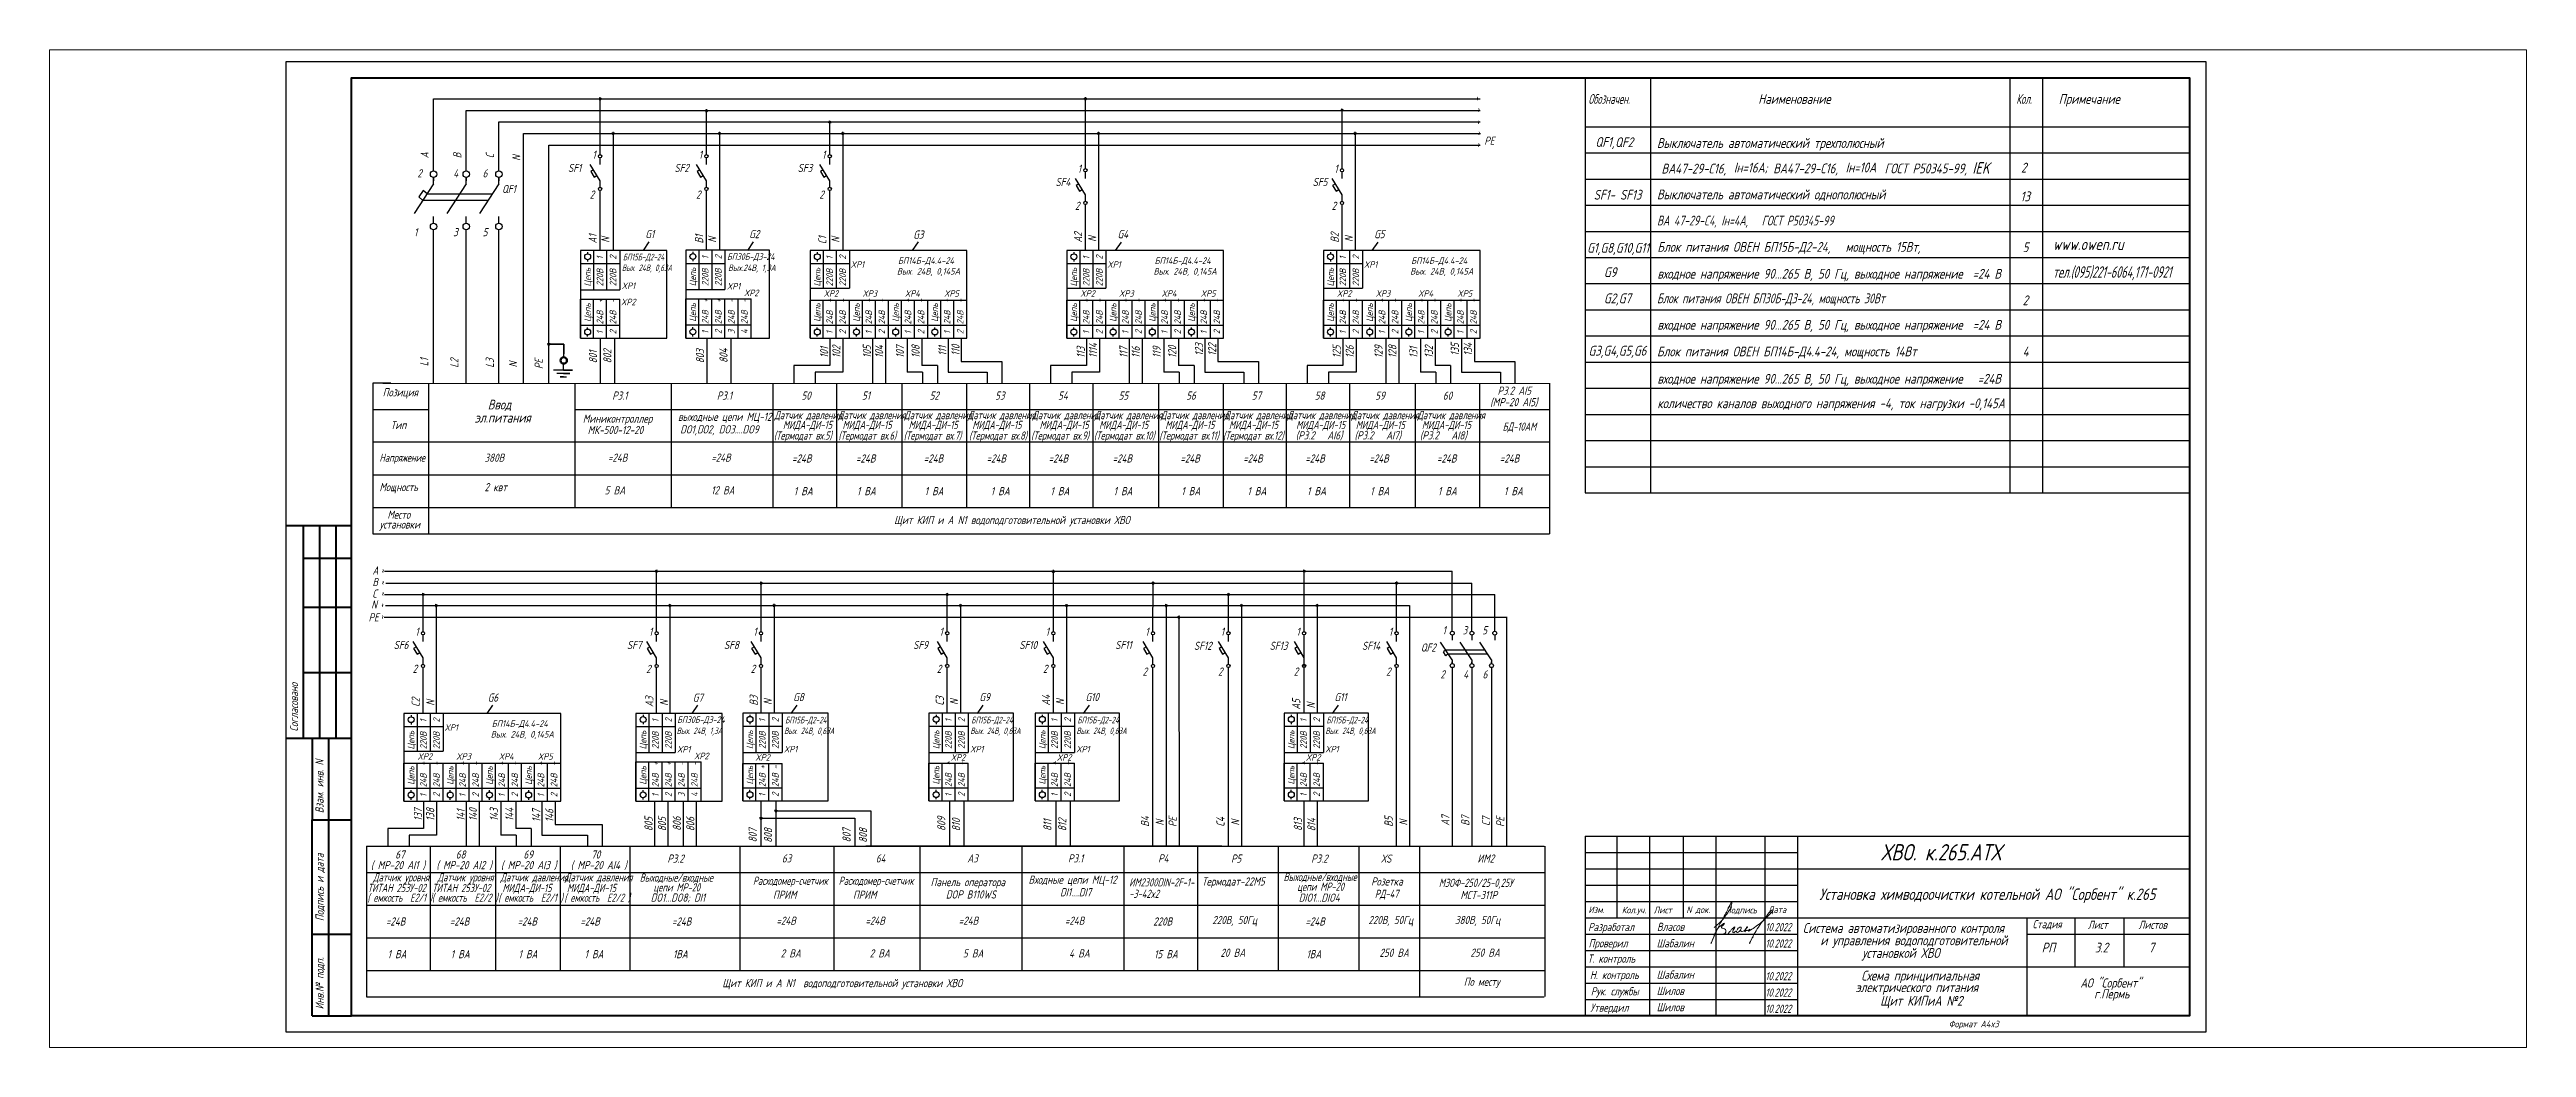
# Paper-space layout 'Layout1' of a CAD drawing. Header units: millimetres. Extents: x 15 to 134, y 6 to 54.
# The model-space entities are those that its viewports show. They can reach past a viewport. Long polylines and large blocks are cut down to what shows.
import ezdxf

# ---------------------------------------------------------------- set-up
doc = ezdxf.new("R2010")
doc.units = ezdxf.units.MM
doc.layers.add('MAIN', color=7, linetype='Continuous', lineweight=50)
doc.layers.add('Текст', color=7, linetype='Continuous', lineweight=50)
doc.layers.add('проводка', color=184, linetype='Continuous')
doc.styles.add('GOST тип А', font='GOST_A.TTF', dxfattribs={"oblique": 15})
doc.styles.get("Standard").update_dxf_attribs({"font": 'GOST_A.TTF', "oblique": 15, "height": 2.5})
doc.styles.add('АСУТП', font='GOST_A.TTF', dxfattribs={"oblique": 15})
doc.styles.add('СТАНДАРТ', font='GOST_A.TTF', dxfattribs={"oblique": 15, "height": 3.5})

psp = doc.layouts.get("Layout1")

msp = doc.modelspace()

# ---------------------------------------------------------------- texts
at = {"color": 7, "style": 'СТАНДАРТ', "oblique": 15}
for s, height, p in [('ВА47-29-С16,', 3, (421.83, 263.24)), ('Iн=16А;', 3, (444, 263.54)), ('ВА47-29-С16,', 3, (456.06, 263.3)), ('Iн=10А', 3, (478.23, 263.59)), ('  ГОСТ Р50345-99,', 3, (487.06, 263.29)), ('IEK', 3.5, (517.03, 263.2)), ('www.owen.ru', 3.5, (541.7, 239.85))]:
    msp.add_text(s, height=height, dxfattribs=at).set_placement(p)
at = {"color": 7, "linetype": 'Continuous', "oblique": 15}
for s, p in [('А1', (95.87, 241.82)), ('N', (99.71, 242.06)), ('В1', (128.43, 241.82)), ('N', (132.44, 242.06)), ('С1', (166.18, 241.67)), ('N', (170.18, 242.06)), ('А2', (244.46, 242.07)), ('N', (248.79, 242.31)), ('B2', (323.03, 242.07)), ('N', (327.36, 242.3)), ('C2', (41.65, 100.04)), ('N', (46.13, 100.43)), ('А3', (113.18, 100.02)), ('N', (117.66, 100.4)), ('В3', (145.14, 100.43)), ('N', (149.46, 100.67)), ('C3', (202.14, 100.43)), ('N', (206.46, 100.67)), ('A4', (234.64, 100.43)), ('N', (238.96, 100.67)), ('А5', (311.24, 99.2)), ('N', (315.74, 99.59)), ('B4', (264.96, 63.39)), ('N', (269.46, 63.77)), ('РЕ', (273.42, 63.32)), ('C4', (288.07, 63.39)), ('N', (292.57, 63.78)), ('В5', (339.53, 63.39)), ('N', (344.03, 63.78)), ('А7', (356.95, 63.69)), ('В7', (363.04, 63.69)), ('С7', (369.38, 63.69)), ('РЕ', (373.73, 63.33))]:
    msp.add_text(s, height=2.5, rotation=90, dxfattribs=at).set_placement(p)
at = {"linetype": 'Continuous', "oblique": 15}
for s, p in [('1', (97.82, 236.95)), ('2', (101.82, 236.95)), ('1', (168.13, 236.95)), ('2', (172.13, 236.95)), ('1', (246.7, 236.94)), ('2', (250.7, 236.94)), ('1', (325.27, 236.94)), ('2', (329.27, 236.94)), ('Цепь', (94.03, 228.68)), ('220В', (97.82, 228.74)), ('220В', (101.82, 228.74)), ('Цепь', (164.33, 228.68)), ('220В', (168.13, 228.74)), ('220В', (172.13, 228.74)), ('Цепь', (242.91, 228.68)), ('220В', (246.7, 228.74)), ('220В', (250.7, 228.74)), ('Цепь', (321.48, 228.68)), ('220В', (325.27, 228.74)), ('220В', (329.27, 228.74)), ('Цепь', (94.03, 217.84)), ('24В  +', (97.82, 217.1)), ('24В  -', (101.82, 217.1)), ('Цепь', (164.33, 217.84)), ('24В  +', (168.13, 217.1)), ('24В  -', (172.13, 217.1)), ('Цепь', (176.33, 217.84)), ('24В  +', (180.13, 217.1)), ('24В  -', (184.13, 217.1)), ('Цепь', (188.33, 217.84)), ('24В  +', (192.13, 217.1)), ('24В  -', (196.13, 217.1)), ('Цепь', (200.33, 217.84)), ('24В  +', (204.13, 217.1)), ('24В  -', (208.13, 217.1)), ('Цепь', (242.91, 217.84)), ('24В  +', (246.7, 217.1)), ('24В  -', (250.7, 217.1)), ('Цепь', (254.91, 217.84)), ('24В  +', (258.7, 217.1)), ('24В  -', (262.7, 217.1)), ('Цепь', (266.91, 217.84)), ('24В  +', (270.7, 217.1)), ('24В  -', (274.7, 217.1)), ('Цепь', (278.91, 217.84)), ('24В  +', (282.7, 217.1)), ('24В  -', (286.7, 217.1)), ('Цепь', (321.48, 217.84)), ('24В  +', (325.27, 217.1)), ('24В  -', (329.27, 217.1)), ('Цепь', (333.48, 217.84)), ('24В  +', (337.27, 217.1)), ('24В  -', (341.27, 217.1)), ('Цепь', (345.48, 217.84)), ('24В  +', (349.27, 217.1)), ('24В  -', (353.27, 217.1)), ('Цепь', (357.48, 217.84)), ('24В  +', (361.27, 217.1)), ('24В  -', (365.27, 217.1)), ('1', (97.82, 214.11)), ('2', (101.82, 214.11)), ('1', (168.13, 214.11)), ('2', (172.13, 214.11)), ('1', (180.13, 214.11)), ('2', (184.13, 214.11)), ('1', (192.13, 214.11)), ('2', (196.13, 214.11)), ('1', (204.13, 214.11)), ('2', (208.13, 214.11)), ('1', (246.7, 214.11)), ('2', (250.7, 214.11)), ('1', (258.7, 214.11)), ('2', (262.7, 214.11)), ('1', (270.7, 214.11)), ('2', (274.7, 214.11)), ('1', (282.7, 214.11)), ('2', (286.7, 214.11)), ('1', (325.27, 214.11)), ('2', (329.27, 214.11)), ('1', (337.27, 214.11)), ('2', (341.27, 214.11)), ('1', (349.27, 214.11)), ('2', (353.27, 214.11)), ('1', (361.27, 214.11)), ('2', (365.27, 214.11)), ('Цепь', (39.97, 87.04)), ('1', (43.76, 95.31)), ('220В', (43.76, 87.11)), ('2', (47.76, 95.31)), ('220В', (47.76, 87.11)), ('Цепь', (143.73, 87.16)), ('1', (147.52, 95.42)), ('220В', (147.52, 87.22)), ('2', (151.52, 95.42)), ('220В', (151.52, 87.22)), ('Цепь', (200.73, 87.16)), ('1', (204.52, 95.42)), ('220В', (204.52, 87.22)), ('2', (208.52, 95.42)), ('220В', (208.52, 87.22)), ('Цепь', (233.23, 87.16)), ('1', (237.02, 95.42)), ('220В', (237.02, 87.22)), ('2', (241.02, 95.42)), ('220В', (241.02, 87.22)), ('Цепь', (309.46, 87.16)), ('1', (313.26, 95.42)), ('220В', (313.26, 87.22)), ('2', (317.26, 95.42)), ('220В', (317.26, 87.22)), ('Цепь', (39.97, 76.21)), ('24В  +', (43.76, 75.47)), ('24В  -', (47.76, 75.47)), ('Цепь', (51.97, 76.21)), ('24В  +', (55.76, 75.47)), ('24В  -', (59.76, 75.47)), ('Цепь', (63.97, 76.21)), ('24В  +', (67.76, 75.47)), ('24В  -', (71.76, 75.47)), ('Цепь', (75.97, 76.21)), ('24В  +', (79.76, 75.47)), ('24В  -', (83.76, 75.47)), ('Цепь', (200.73, 76.32)), ('24В  +', (204.52, 75.58)), ('24В  -', (208.52, 75.58)), ('Цепь', (233.23, 76.32)), ('24В  +', (237.02, 75.58)), ('24В  -', (241.02, 75.58)), ('Цепь', (309.46, 76.32)), ('24В  +', (313.26, 75.58)), ('24В  -', (317.26, 75.58)), ('1', (43.76, 72.48)), ('2', (47.76, 72.48)), ('1', (55.76, 72.48)), ('2', (59.76, 72.48)), ('1', (67.76, 72.48)), ('2', (71.76, 72.48)), ('1', (79.76, 72.48)), ('2', (83.76, 72.48)), ('1', (204.52, 72.59)), ('2', (208.52, 72.59)), ('1', (237.02, 72.59)), ('2', (241.02, 72.59)), ('1', (313.26, 72.59)), ('2', (317.26, 72.59))]:
    msp.add_text(s, height=2, rotation=90, dxfattribs=at).set_placement(p)
at = {"color": 7, "linetype": 'Continuous', "oblique": 15, "width": 0.8}
for p in [(103.84, 236.68), (153.52, 95.04), (210.52, 95.04), (243.02, 95.04), (319.26, 95.04)]:
    msp.add_text('БП15Б-Д2-24', height=2, dxfattribs=at).set_placement(p)
at = {"linetype": 'Continuous', "style": 'GOST тип А', "oblique": 15}
for s, p in [('1', (130.05, 237.02)), ('2', (134.05, 237.02)), ('Цепь', (126.25, 228.75)), ('220В', (130.05, 228.81)), ('220В', (134.05, 228.81)), ('Цепь', (126.25, 217.91)), ('24В  +', (130.05, 217.17)), ('24В  +', (134.05, 217.17)), ('24В  -', (138.05, 217.17)), ('24В  -', (142.05, 217.17)), ('1', (130.05, 214.18)), ('2', (134.05, 214.18)), ('3', (138.05, 214.18)), ('4', (142.05, 214.18)), ('Цепь', (111, 87.09)), ('1', (114.79, 95.36)), ('220В', (114.79, 87.16)), ('2', (118.79, 95.36)), ('220В', (118.79, 87.16)), ('Цепь', (111, 76.26)), ('24В  +', (114.79, 75.51)), ('24В  +', (118.79, 75.51)), ('24В  -', (122.79, 75.51)), ('24В  -', (126.79, 75.51)), ('Цепь', (143.73, 76.32)), ('24В +', (147.52, 75.58)), ('24В -', (151.52, 75.58)), ('1', (114.79, 72.53)), ('2', (118.79, 72.53)), ('3', (122.79, 72.53)), ('4', (126.79, 72.53)), ('1', (147.52, 72.59)), ('2', (151.52, 72.59))]:
    msp.add_text(s, height=2, rotation=90, dxfattribs=at).set_placement(p)
at = {"color": 7, "linetype": 'Continuous', "style": 'GOST тип А', "oblique": 15, "width": 0.9}
for p in [(135.74, 236.82), (120.48, 95.16)]:
    msp.add_text('БП30Б-Д3-24', height=2, dxfattribs=at).set_placement(p)
at = {"color": 7, "linetype": 'Continuous', "oblique": 15}
for s, height, p in [('XP1', 2, (173.58, 234.4)), ('БП14Б-Д4.4-24', 2, (188.07, 235.6)), ('XP1', 2, (252.15, 234.4)), ('БП14Б-Д4.4-24', 2, (266.64, 235.6)), ('XP1', 2, (330.72, 234.4)), ('БП14Б-Д4.4-24', 2, (345.21, 235.6)), ('XP1', 2, (103.46, 227.89)), ('XP2', 2, (165.3, 225.54)), ('XP3', 2, (177.16, 225.54)), ('XP4', 2, (190.17, 225.54)), ('XP5', 2, (202.17, 225.54)), ('XP2', 2, (243.88, 225.54)), ('XP3', 2, (255.73, 225.54)), ('XP4', 2, (268.75, 225.54)), ('XP5', 2, (280.75, 225.54)), ('XP2', 2, (322.45, 225.54)), ('XP3', 2, (334.31, 225.54)), ('XP4', 2, (347.32, 225.54)), ('XP5', 2, (359.32, 225.54)), ('XP2', 2, (103.27, 222.94)), ('XP1', 2, (49.21, 92.77)), ('БП14Б-Д4.4-24', 2, (63.7, 93.97)), ('XP2', 2, (40.94, 83.91)), ('XP3', 2, (52.79, 83.91)), ('XP4', 2, (65.81, 83.91)), ('XP5', 2, (77.81, 83.91)), ('XP1', 2, (153.14, 86.16)), ('XP2', 2, (204.21, 83.62)), ('XP1', 2, (210.14, 86.16)), ('XP2', 2, (236.71, 83.62)), ('XP1', 2, (242.64, 86.16)), ('XP2', 2, (312.94, 83.62)), ('XP1', 2, (318.88, 86.16)), ('ХВО. к.265.АТХ', 5, (489.07, 53.1)), ('Установка химводоочистки котельной АО "Сорбент" к.265', 3.5, (470.15, 41.02)), ('Система автоматизированного контроля', 3, (465.14, 30.93)), ('и управления водоподготовительной', 3, (470.48, 27.16)), ('установкой ХВО', 3, (483.23, 23.29))]:
    msp.add_text(s, height=height, dxfattribs=at).set_placement(p)
at = {"color": 7, "style": 'СТАНДАРТ', "oblique": 15, "width": 0.8}
msp.add_text('тел.(095)221-6064,171-0921', height=3.5, dxfattribs=at).set_placement((541.7, 231.35))
at = {"color": 7, "linetype": 'Continuous', "style": 'GOST тип А', "oblique": 15}
for s, p in [('XP1', (135.67, 227.75)), ('XP2', (140.9, 225.71)), ('XP1', (120.41, 86.1)), ('XP2', (125.64, 84.06)), ('XP2', (144.37, 83.62))]:
    msp.add_text(s, height=2, dxfattribs=at).set_placement(p)
at = {"color": 0, "linetype": 'Continuous', "oblique": 15}
for s, height, p in [('Изм.', 2, (399.46, 37.02)), ('N док.', 2, (429.46, 37.02)), ('Дата', 2, (454.46, 37.02)), ('Разработал', 2.5, (399.37, 31.49)), ('Власов', 2.5, (420.46, 31.54)), ('Стадия', 2.5, (535.46, 32.36)), ('Лист', 2.5, (552.39, 32.17)), ('Листов ', 2.5, (567.9, 32.17)), ('Проверил', 2.5, (399.52, 26.52)), ('Т. контроль', 2.5, (399.21, 21.83)), ('Шабалин', 2.5, (420.36, 26.52)), ('Н. контроль', 2.5, (399.93, 16.83)), ('Шабалин', 2.5, (420.36, 16.93)), ('АО "Сорбент"', 2.8, (550.09, 14.22)), ('Утвердил', 2.5, (400.02, 6.83)), ('Рук. службы', 2.5, (400.21, 11.83)), ('Шилов', 2.5, (420.36, 11.94)), ('Шилов', 2.5, (420.36, 6.97)), ('г.Пермь', 2.8, (554.33, 10.89))]:
    msp.add_text(s, height=height, dxfattribs=at).set_placement(p)
at = {"color": 7, "oblique": 15}
for s, p in [('Кол.уч.', (409.71, 36.93)), ('Лист', (419.46, 36.93)), ('Подпись', (441.46, 36.93))]:
    msp.add_text(s, height=2, dxfattribs=at).set_placement(p)
at = {"color": 0, "linetype": 'Continuous', "style": 'АСУТП', "oblique": 15, "width": 0.9}
for p in [(453.67, 31.45), (453.67, 26.45), (453.67, 16.45), (453.67, 11.45), (453.67, 6.48)]:
    msp.add_text('10.2022', height=2.5, dxfattribs=at).set_placement(p)
at = {"linetype": 'Continuous', "style": 'GOST тип А', "oblique": 15}
for s, p in [('Схема принципиальная ', (483.03, 16.36)), ('электрического питания', (481.25, 12.81)), ('Щит КИПиА №2', (488.79, 8.67))]:
    msp.add_text(s, height=3, dxfattribs=at).set_placement(p)
at = {"linetype": 'Continuous', "oblique": 15}
msp.add_text('Формат A4x3', height=2, dxfattribs=at).set_placement((509.78, 2.05))
at = {"layer": 'MAIN', "color": 7, "linetype": 'Continuous', "lineweight": -3, "oblique": 15}
for s, p in [('~', (366.77, 285.14)), ('~', (367.21, 281.57)), ('~', (367.21, 277.84)), ('~', (367.29, 274.51)), ('~', (367.21, 270.9)), ('801', (95.93, 205.16)), ('802', (100.35, 205.16)), ('803', (128.7, 205.17)), ('804', (135.91, 205.31)), ('101', (166.72, 206.79)), ('102', (170.47, 206.79)), ('105', (179.81, 206.79)), ('104', (183.55, 206.79)), ('107', (189.96, 206.79)), ('108', (194.7, 206.79)), ('111', (202.92, 207.46)), ('110', (206.94, 207.46)), ('113', (245.3, 206.79)), ('1114', (249.04, 206.79)), ('117', (258.38, 206.79)), ('116', (262.13, 206.79)), ('119', (268.53, 206.79)), ('120', (273.28, 206.79)), ('123', (281.5, 207.46)), ('122', (285.51, 207.46)), ('125', (323.62, 206.78)), ('126', (327.62, 206.78)), ('129', (336.45, 206.78)), ('128', (340.7, 206.78)), ('131', (347.11, 206.78)), ('132', (351.85, 206.78)), ('135', (359.82, 207.46)), ('134', (363.83, 207.46)), ('~', (31.72, 140.57)), ('~', (31.72, 137)), ('~', (31.58, 130.1)), ('~', (31.72, 133.61)), ('~', (31.6, 126.51)), ('Согласовано', (4.39, 92.55)), ('Взам. инв. N', (12.2, 67.54)), ('137', (42.36, 65.15)), ('138', (46.1, 65.15)), ('141', (55.44, 65.15)), ('140', (59.19, 65.15)), ('143', (65.6, 65.15)), ('144', (70.34, 65.15)), ('147', (78.56, 64.83)), ('146', (82.57, 64.83)), ('805', (112.95, 62.02)), ('805', (117.07, 62.02)), ('806', (121.61, 62.15)), ('806', (125.73, 62.02)), ('807', (144.83, 58.61)), ('808', (149.55, 58.5)), ('807', (173.58, 58.61)), ('808', (178.61, 58.5)), ('809', (202.58, 62.11)), ('810', (207.11, 62)), ('811', (235.08, 62.11)), ('812', (239.61, 62)), ('813', (311.77, 62.11)), ('814', (315.87, 61.99)), ('Подпись и дата', (12.24, 34.54)), ('Инв.№ подп.', (12.24, 7.54))]:
    msp.add_text(s, height=2.5, rotation=90, dxfattribs=at).set_placement(p)
for s, height, width, p in [('Обозначен.', 3, 0.8, (399.46, 284.55)), ('Кол.', 3, 0.8, (530.46, 284.55)), ('ВА 47-29-C4, Iн=4А,   ГОСТ Р50345-99', 3, 0.9, (420.46, 247.34)), ('Вых. 24В, 0,63А', 2, 0.8, (103.53, 233.4)), ('Блок питания ОВЕН БП30Б-Д3-24, мощность 30Вт', 3, 0.9, (420.46, 223.55)), ('Датчик давления', 2.5, 0.8, (150.24, 188.09)), ('Датчик давления', 2.5, 0.8, (169.74, 188.09)), ('Датчик давления', 2.5, 0.8, (189.99, 188.09)), ('Датчик давления', 2.5, 0.8, (209.49, 188.09)), ('Датчик давления', 2.5, 0.8, (229.24, 188.09)), ('Датчик давления', 2.5, 0.8, (248.31, 188.09)), ('Датчик давления', 2.5, 0.8, (268.56, 188.09)), ('Датчик давления', 2.5, 0.8, (288.06, 188.09)), ('Датчик давления', 2.5, 0.8, (307.31, 188.09)), ('Датчик давления', 2.5, 0.8, (326.88, 188.08)), ('Датчик давления', 2.5, 0.8, (347.13, 188.08)), ('(Термодат вх.5)', 2.5, 0.9, (150.08, 181.84)), ('МИДА-ДИ-15', 2.5, 0.9, (152.83, 185.09)), ('(Термодат вх.6)', 2.5, 0.9, (169.83, 181.84)), ('МИДА-ДИ-15', 2.5, 0.9, (171.08, 185.09)), ('(Термодат вх.7)', 2.5, 0.9, (189.83, 181.84)), ('МИДА-ДИ-15', 2.5, 0.9, (191.33, 185.09)), ('(Термодат вх.8)', 2.5, 0.9, (209.83, 181.84)), ('МИДА-ДИ-15', 2.5, 0.9, (210.83, 185.09)), ('(Термодат вх.9)', 2.5, 0.9, (228.83, 181.84)), ('МИДА-ДИ-15', 2.5, 0.9, (231.4, 185.09)), ('(Термодат вх.10)', 2.5, 0.9, (248.08, 181.84)), ('МИДА-ДИ-15', 2.5, 0.9, (249.65, 185.09)), ('(Термодат вх.11)', 2.5, 0.9, (268.08, 181.84)), ('МИДА-ДИ-15', 2.5, 0.9, (269.9, 185.09)), ('(Термодат вх.12)', 2.5, 0.9, (287.58, 181.84)), ('МИДА-ДИ-15', 2.5, 0.9, (289.4, 185.09)), ('МИДА-ДИ-15', 2.5, 0.9, (309.97, 185.08)), ('МИДА-ДИ-15', 2.5, 0.9, (328.22, 185.08)), ('МИДА-ДИ-15', 2.5, 0.9, (348.47, 185.08)), ('БД-10АМ', 2.5, 0.9, (373.21, 184.58)), ('Напряжение', 2.5, 0.8, (29.3, 175.06)), ('Вых. 24В, 1,3А', 2, 0.8, (120.3, 91.76)), ('Вых. 24В, 0,63А', 2, 0.8, (153.21, 91.76)), ('Вых. 24В, 0,63А', 2, 0.8, (210.21, 91.76)), ('Вых. 24В, 0,63А', 2, 0.8, (242.71, 91.76)), ('Вых. 24В, 0,63А', 2, 0.8, (318.94, 91.76)), ('ТИТАН 253У-02', 2.5, 0.9, (25.71, 43.45)), ('Датчик уровня', 2.5, 0.8, (27.37, 46.7)), ('ТИТАН 253У-02', 2.5, 0.9, (45.46, 43.45)), ('Датчик уровня', 2.5, 0.8, (47.12, 46.7)), ('Датчик давления', 2.5, 0.8, (66.37, 46.7)), ('МИДА-ДИ-15', 2.5, 0.9, (66.96, 43.45)), ('Датчик давления', 2.5, 0.8, (86.12, 46.7)), ('МИДА-ДИ-15', 2.5, 0.9, (86.71, 43.45)), ('Выходные/входные  ', 2.5, 0.9, (109.01, 46.61)), (' цепи МР-20', 2.5, 0.9, (112.01, 43.61)), ('Расходомер-счетчик', 2.5, 0.8, (143.67, 45.63)), ('Расходомер-счетчик', 2.5, 0.8, (169.92, 45.63)), ('Выходные/входные  ', 2.5, 0.9, (306.13, 46.81)), (' цепи МР-20', 2.5, 0.9, (309.13, 43.81)), ('МЭОФ-250/25-0,25У', 2.5, 0.9, (353.67, 45.01)), ('( емкость  Е2/1 )', 2.5, 0.8, (25.62, 40.45)), ('( емкость  Е2/2 )', 2.5, 0.8, (45.35, 40.45)), ('( емкость  Е2/1 )', 2.5, 0.8, (65.68, 40.45)), ('( емкость  Е2/2 )', 2.5, 0.8, (85.92, 40.45))]:
    msp.add_text(s, height=height, dxfattribs=dict(at, width=width)).set_placement(p)
for s, height, p in [('Наименование', 3, (451.46, 284.55)), ('Примечание', 3, (543.46, 284.55)), ('QF1,', 3, (401.6, 271.38)), ('QF2', 3, (407.65, 271.31)), ('Выключатель автоматический трехполюсный ', 3, (420.46, 271.07)), ('SF1', 2.5, (87.05, 263.69)), ('1', 2.5, (94.5, 267.74)), ('SF2', 2.5, (119.62, 263.69)), ('1', 2.5, (127.07, 267.74)), ('SF3', 2.5, (157.36, 263.69)), ('1', 2.5, (164.81, 267.74)), ('1', 2.5, (243.09, 263.45)), ('1', 2.5, (321.67, 263.45)), ('2', 3, (531.95, 263.55)), ('2', 2.5, (93.68, 255.55)), ('2', 2.5, (126.24, 255.55)), ('2', 2.5, (163.98, 255.55)), ('SF4', 2.5, (236.28, 259.4)), ('SF5', 2.5, (315.03, 259.4)), ('SF1- SF13', 3, (401.09, 255.24)), ('Выключатель автоматический однополюсный ', 3, (420.46, 255.34)), ('2', 2.5, (242.27, 252.11)), ('2', 2.5, (320.84, 252.11)), ('13', 3, (531.75, 254.74)), ('G1', 2.5, (110.71, 243.46)), ('G2', 2.5, (142.52, 243.46)), ('G3', 2.5, (192.75, 243.31)), ('G4', 2.5, (255.31, 243.45)), ('G5', 2.5, (333.88, 243.45)), ('G1,G8,G10,G11', 3, (399.07, 239.02)), ('Блок питания ОВЕН БП15Б-Д2-24,   мощность 15Вт, ', 3, (420.58, 239.29)), ('5', 3, (532.43, 239.19)), ('Вых. 24В, 0,145А', 2, (187.75, 232.33)), ('Вых. 24В, 0,145А', 2, (266.33, 232.32)), ('Вых. 24В, 0,145А', 2, (344.9, 232.32)), ('G9', 3, (404.22, 231.55)), ('входное напряжение 90...265 В, 50 Гц, выходное напряжение  =24 В', 3, (420.58, 231.07)), ('G2,G7', 3, (404.22, 223.55)), ('2', 3, (532.43, 222.96)), ('входное напряжение 90...265 В, 50 Гц, выходное напряжение  =24 В', 3, (420.58, 215.45)), ('G3,G4,G5,G6', 3, (399.49, 207.53)), ('Блок питания ОВЕН БП14Б-Д4.4-24, мощность 14Вт', 3, (420.46, 207.3)), ('4', 3, (532.43, 207.28)), ('Позиция', 2.5, (30.3, 195.06)), ('входное напряжение 90...265 В, 50 Гц, выходное напряжение   =24В', 3, (420.58, 198.95)), ('Ввод', 3, (62.48, 191.05)), ('53', 2.5, (217.82, 194.06)), ('57', 2.5, (296.39, 194.06)), ('количество каналов выходного напряжения -4, ток нагрузки -0,145А', 3, (420.58, 191.45)), ('Тип', 2.5, (32.73, 185.05)), ('эл.питания', 3, (58.48, 187.05)), ('(Р3.2   AI6)', 2.5, (309.86, 181.88)), ('(Р3.2   AI7)', 2.5, (327.86, 181.88)), ('(Р3.2   AI8)', 2.5, (347.86, 181.88)), ('380В', 2.5, (61.48, 175.05)), ('=24В', 2.5, (130.88, 175.08)), ('=24В', 2.5, (155.63, 174.82)), ('=24В', 2.5, (175.21, 174.82)), ('=24В', 2.5, (195.95, 174.82)), ('=24В', 2.5, (215.19, 174.82)), ('=24В', 2.5, (234.2, 174.82)), ('=24В', 2.5, (253.78, 174.82)), ('=24В', 2.5, (274.52, 174.82)), ('=24В', 2.5, (293.76, 174.82)), ('=24В', 2.5, (312.78, 174.82)), ('=24В', 2.5, (332.36, 174.82)), ('=24В', 2.5, (353.1, 174.82)), ('=24В', 2.5, (372.33, 174.82)), ('Мощность', 2.5, (29.3, 166.06)), ('2 квт', 2.5, (61.48, 166.05)), ('12 ВА', 2.5, (130.85, 165.08)), ('1 ВА', 2.5, (156.16, 164.82)), ('1 ВА', 2.5, (175.49, 164.82)), ('1 ВА', 2.5, (196.23, 164.82)), ('1 ВА', 2.5, (216.47, 164.82)), ('1 ВА', 2.5, (234.74, 164.82)), ('1 ВА', 2.5, (254.07, 164.82)), ('1 ВА', 2.5, (274.81, 164.82)), ('1 ВА', 2.5, (295.04, 164.82)), ('1 ВА', 2.5, (313.31, 164.82)), ('1 ВА', 2.5, (332.64, 164.82)), ('1 ВА', 2.5, (353.38, 164.82)), ('1 ВА', 2.5, (373.61, 164.82)), ('Место', 2.5, (31.73, 157.63)), ('установки', 2.5, (29.3, 154.63)), ('Щит КИП и А N1 водоподготовительной установки ХВО  ', 2.5, (186.89, 155.99)), ('1', 2.5, (40.28, 121.82)), ('1', 2.5, (111.81, 121.8)), ('1', 2.5, (143.77, 121.81)), ('1', 2.5, (200.77, 121.81)), ('1', 2.5, (233.27, 121.81)), ('1', 2.5, (263.78, 121.81)), ('1', 2.5, (286.89, 121.82)), ('1', 2.5, (310.06, 121.82)), ('1', 2.5, (338.35, 121.82)), ('SF6', 2.5, (33.67, 117.77)), ('SF7', 2.5, (105.08, 117.75)), ('SF8', 2.5, (134.79, 117.76)), ('SF9', 2.5, (192.71, 117.76)), ('SF10', 2.5, (225.21, 117.76)), ('SF11', 2.5, (254.58, 117.76)), ('SF12', 2.5, (278.69, 117.51)), ('SF13', 2.5, (301.86, 117.51)), ('SF14', 2.5, (330.15, 117.51)), ('2', 2.5, (39.46, 110.48)), ('2', 2.5, (110.98, 110.45)), ('2', 2.5, (142.95, 110.47)), ('2', 2.5, (199.95, 110.47)), ('2', 2.5, (232.45, 110.47)), ('2', 2.5, (262.96, 109.62)), ('2', 2.5, (286.07, 109.63)), ('2', 2.5, (309.24, 109.63)), ('2', 2.5, (337.53, 109.63)), ('G6', 2.5, (62.46, 101.68)), ('G7', 2.5, (125.25, 101.66)), ('G8', 2.5, (155.99, 101.82)), ('G9', 2.5, (212.99, 101.82)), ('G10', 2.5, (245.49, 101.82)), ('G11', 2.5, (321.72, 101.82)), ('Вых. 24В, 0,145А', 2, (63.39, 90.69)), ('63', 2.5, (152.53, 52.47)), ('64', 2.5, (181.28, 52.47)), ('А3', 2.5, (209.28, 52.47)), ('Р3.1', 2.5, (240.13, 52.47)), ('Р4', 2.5, (267.72, 52.48)), ('Р5', 2.5, (290.04, 52.42)), ('ХS', 2.5, (335.99, 52.42)), ('ИМ2', 2.5, (365.49, 52.44)), ('Панель оператора', 2.5, (198.05, 45.23)), ('Термодат-22М5', 2.5, (281.13, 45.42)), ('Розетка', 2.5, (332.95, 45.42)), ('DO1...DO8; DI1', 2.5, (112.36, 40.49)), ('ПРИМ', 2.5, (149.79, 41.34)), ('ПРИМ', 2.5, (174.29, 41.34)), ('DOP B110WS', 2.5, (202.73, 41.44)), ('DIO1...DIO4', 2.5, (310.78, 40.48)), ('МСТ-311Р', 2.5, (360.26, 41.25)), ('=24В', 2.5, (31.27, 33.18)), ('=24В', 2.5, (50.85, 33.18)), ('=24В', 2.5, (71.59, 33.18)), ('=24В', 2.5, (90.82, 33.18)), ('=24В', 2.5, (118.84, 33.18)), ('=24В', 2.5, (150.84, 33.41)), ('=24В', 2.5, (178.09, 33.41)), ('=24В', 2.5, (206.66, 33.41)), ('=24В', 2.5, (239.16, 33.41)), ('220В', 2.5, (266.2, 33.18)), ('220В, 50Гц', 2.5, (284.3, 33.61)), ('=24В', 2.5, (312.81, 33.18)), ('220В, 50Гц', 2.5, (332.09, 33.61)), ('380В, 50Гц', 2.5, (358.59, 33.63)), ('1 ВА', 2.5, (31.8, 23.18)), ('1 ВА', 2.5, (51.13, 23.18)), ('1 ВА', 2.5, (71.87, 23.18)), ('1 ВА', 2.5, (92.1, 23.18)), ('1ВА', 2.5, (119.17, 23.18)), ('2 ВА', 2.5, (152.13, 23.41)), ('2 ВА', 2.5, (179.38, 23.41)), ('5 ВА', 2.5, (207.95, 23.41)), ('4 ВА', 2.5, (240.45, 23.41)), ('15 ВА', 2.5, (266.48, 23.18)), ('20 ВА', 2.5, (286.8, 23.61)), ('1ВА', 2.5, (313.14, 23.18)), ('250 ВА', 2.5, (335.49, 23.61)), ('250 ВА', 2.5, (363.31, 23.63)), ('Щит КИП и А N1  водоподготовительной установки ХВО  ', 2.5, (134.28, 14.33)), ('По месту', 2.5, (361.31, 14.74))]:
    msp.add_text(s, height=height, dxfattribs=at).set_placement(p)
at = {"layer": 'MAIN', "color": 7, "linetype": 'Continuous', "lineweight": 50, "oblique": 15}
for s, p in [('РЕ', (367.58, 272.03)), ('выходные цепи МЦ-12', (120.72, 187.56)), ('DO1,DО2, DO3....DO9', (121.39, 183.73)), ('А', (27.16, 140.56)), ('В', (27.16, 137.02)), ('N', (26.79, 130.15)), ('С', (27.16, 133.49)), ('PE', (25.98, 126.23)), ('Bходные цепи МЦ-12', (228.04, 45.95)), ('DI1....DI7', (237.69, 42.13))]:
    msp.add_text(s, height=2.5, dxfattribs=at).set_placement(p)
at = {"layer": 'MAIN', "color": 7, "linetype": 'Continuous', "lineweight": 30, "oblique": 15}
for s, p in [('A', (44.39, 267.88)), ('B', (54.39, 267.88)), ('C', (64.39, 267.88)), ('L1', (44.26, 204.28)), ('L2', (53.48, 203.82)), ('L3', (64.35, 203.82))]:
    msp.add_text(s, height=2.5, rotation=90, dxfattribs=at).set_placement(p)
at = {"layer": 'MAIN', "color": 7, "linetype": 'Continuous', "lineweight": 50, "style": 'GOST тип А', "oblique": 15}
msp.add_text('N', height=2.5, rotation=90, dxfattribs=at).set_placement((72.45, 267.1))
at = {"layer": 'MAIN', "color": 7, "linetype": 'Continuous', "lineweight": 30, "oblique": 15}
for s, p in [('2', (40.9, 262.05)), ('4', (51.9, 262.05)), ('6', (60.9, 262.05)), ('QF1', (66.85, 257.26)), ('1', (39.9, 244.05)), ('3', (51.9, 244.05)), ('5', (60.9, 244.05)), ('1', (354.8, 122.28)), ('3', (360.95, 122.28)), ('5', (366.97, 122.28)), ('QF2', (348.16, 116.99)), ('2', (354.14, 108.78)), ('4', (361.13, 108.78)), ('6', (367.06, 108.78))]:
    msp.add_text(s, height=2.5, dxfattribs=at).set_placement(p)
at = {"layer": 'MAIN', "color": 7, "linetype": 'Continuous', "lineweight": -3, "style": 'GOST тип А', "oblique": 15, "width": 0.9}
for s, height, p in [('Вых.24В, 1,3А', 2, (136.05, 233.4)), ('ИМ2300DIN-2F-1-', 2.5, (258.85, 45.14)), ('-3-42x2', 2.5, (258.85, 41.64)), ('РД-47', 2.5, (334.07, 41.64))]:
    msp.add_text(s, height=height, dxfattribs=at).set_placement(p)
at = {"layer": 'MAIN', "color": 7, "linetype": 'Continuous', "lineweight": 50, "oblique": 15}
for s, p in [('N', (71.46, 203.92)), ('PE', (79.32, 203.42))]:
    msp.add_text(s, height=2.5, rotation=90, dxfattribs=at).set_placement(p)
at = {"layer": 'MAIN', "color": 7, "linetype": 'Continuous', "lineweight": -3, "style": 'GOST тип А', "oblique": 15}
for s, p in [('Р3.2 AI5', (371.65, 195.55)), ('Р3.1', (100.57, 194.06)), ('Р3.1', (132.6, 194.06)), ('50', (158.52, 194.06)), ('51', (177.05, 194.06)), ('52', (197.75, 194.06)), ('54', (237.09, 194.06)), ('55', (255.62, 194.06)), ('56', (276.33, 194.06)), ('58', (315.66, 194.05)), ('59', (334.19, 194.05)), ('60', (354.9, 194.05)), ('(МР-20 AI5)', (369.4, 192.05)), ('=24В', (99.25, 175.06)), ('5 ВА', (98.25, 165.06)), ('( МР-20 AI1 )', (26.71, 50.42)), ('67', (34.15, 53.67)), ('( МР-20 AI2 )', (46.74, 50.42)), ('68', (52.68, 53.67)), ('( МР-20 AI3 )', (66.52, 50.42)), ('69', (73.39, 53.67)), ('( МР-20 AI4 )', (87.89, 50.42)), ('70', (94.14, 53.67)), ('Р3.2', (117.46, 52.42)), ('Р3.2', (314.58, 52.42))]:
    msp.add_text(s, height=2.5, dxfattribs=at).set_placement(p)
at = {"layer": 'MAIN', "color": 7, "linetype": 'Continuous', "lineweight": 50, "style": 'GOST тип А', "oblique": 15}
for s, p in [('Миниконтроллер ', (91.57, 187.02)), ('МК-500-12-20', (93.05, 183.52))]:
    msp.add_text(s, height=2.5, dxfattribs=at).set_placement(p)
at = {"layer": 'Текст', "lineweight": -3, "oblique": 15}
for s, p in [('РП', (538.26, 24.95, 10)), ('3.2', (554.51, 24.95, 10)), ('7', (571.01, 24.95, 10))]:
    msp.add_text(s, height=3, dxfattribs=at).set_placement(p)

# ---------------------------------------------------------------- blocks, each defined once
blk = doc.blocks.new('Власов')
at = {"layer": 'проводка', "lineweight": 18}
for points in [[(-0.58, 2.47), (1.27, 4.07), (2.73, 5.82), (3.82, 7.33), (4.64, 9.02), (4.84, 10.28), (4.04, 8.93), (3.16, 7.2), (1.39, 3.86), (0.52, 2.26), (-1.55, -2.37), (-0.72, -0.35), (0.34, 1.8), (1.73, 3.31), (2.62, 3.78), (2.31, 3.3), (1.91, 2.96), (1.61, 2.44), (2.21, 2.21), (2.85, 1.83), (2.99, 1.4), (2.77, 0.75), (2.36, 0.49), (2.18, 0.43), (2.07, 0.4), (1.98, 0.4)], [(3.73, 0.66), (4.37, 1.39), (4.91, 2.01), (5.22, 2.29), (5.78, 2.66), (5.59, 2.28), (5.16, 1.05), (5.19, 0.9), (5.7, 1.1), (6.25, 1.38), (6.27, 1.2), (6.3, 1.02), (7.02, 1.21), (7.63, 2.13), (7.63, 2.52), (6.76, 2.22), (6.42, 1.7)]]:
    blk.add_spline(points, degree=3, dxfattribs=at)
for points, knots in [([(9.73, 1.6), (9.73, 1.6), (10.28, 1.61), (10.33, 1.73), (10.3, 1.95), (10.1, 1.88), (9.94, 1.44), (9.82, 1.2), (10.65, 1.75), (14.06, 4.01), (14.83, 4.98), (18.2, 8.2), (16.58, 7.61), (15.42, 5.89), (12.84, 2.54), (12.14, 1.35), (11.17, -0.37), (10.2, -2.51), (10.72, -1.41), (10.96, -1), (11.17, -0.6), (11.31, -0.38), (11.4, -0.29)], [5.202172, 5.202172, 5.202172, 5.202172, 5.207482, 5.981017, 6.074049, 6.477149, 7.534813, 8.416864, 10.873297, 16.080912, 19.105162, 21.731982, 23.469351, 25.755203, 29.311429, 34.513333, 38.416271, 38.862024, 39.053994, 43.961574, 49.897464, 51.239132, 51.239132, 51.239132, 51.239132]), ([(7.53, 1.66), (7.5, 1.54), (7.54, 1.28), (8.01, 1.24), (8.83, 1.57), (9.1, 2.08), (9.9, 2.69), (9.43, 2.64), (9.3, 2.52), (9.14, 2.21), (9.04, 1.25), (8.71, 1.13), (8.92, 1.39), (9.3, 1.54), (9.6, 1.6)], [0, 0, 0, 0, 0.614094, 1.118723, 1.807789, 3.045572, 4.744461, 5.191863, 5.576495, 6.389957, 8.441618, 9.345517, 10.182193, 10.758393, 10.758393, 10.758393, 10.758393])]:
    blk.add_open_spline(points, degree=3, knots=knots, dxfattribs=at)

# ---------------------------------------------------------------- linework, layer by layer
for p, q in [((0.73, 0.55), (0.73, 297.55)), ((0.73, 297.55), (588.46, 297.55)), ((588.46, 297.55), (588.46, 0.55)), ((96.87, 212.85), (96.87, 199.06)), ((101.29, 212.85), (101.29, 199.06)), ((129.52, 212.87), (129.52, 199.07)), ((136.85, 213), (136.85, 199.2)), ((113.51, 71.21), (113.51, 57.42)), ((117.64, 71.21), (117.64, 57.42)), ((122.3, 71.34), (122.3, 57.55)), ((126.29, 71.21), (126.29, 57.42)), ((146.13, 71.35), (146.13, 57.56)), ((150.7, 71.33), (150.7, 57.42)), ((179.77, 68.3), (179.77, 57.42)), ((203.88, 71.35), (203.88, 57.56)), ((208.27, 71.33), (208.27, 57.42)), ((236.38, 71.35), (236.38, 57.56)), ((240.77, 71.33), (240.77, 57.42)), ((174.88, 66.05), (174.88, 57.56)), ((588.46, 0.55), (0.73, 0.55))]:
    msp.add_line(p, q)
at = {"lineweight": 40}
msp.add_line((20.73, 5.55), (20.73, 292.55), dxfattribs=at)
at = {"linetype": 'Continuous'}
for p, q in [((96.87, 269.04), (96.88, 286.21)), ((129.43, 269.04), (129.44, 282.56)), ((245.46, 264.74), (245.46, 286.09)), ((324.03, 264.74), (324.03, 282.56)), ((100.87, 275.49), (100.87, 239.68)), ((133.43, 275.49), (133.43, 239.68)), ((167.18, 269.04), (167.18, 279.02)), ((171.18, 275.49), (171.18, 239.68)), ((249.49, 275.49), (249.49, 239.68)), ((328.06, 275.49), (328.06, 239.68)), ((96.87, 239.68), (96.87, 258.04)), ((129.43, 239.68), (129.43, 258.04)), ((167.18, 239.68), (167.18, 258.04)), ((245.46, 239.68), (245.46, 253.74)), ((324.03, 239.68), (324.03, 253.74)), ((114.18, 123.09), (114.18, 141.55)), ((146.14, 123.11), (146.14, 137.92)), ((235.64, 123.11), (235.64, 141.56)), ((266.15, 123.1), (266.16, 137.93)), ((312.43, 123.11), (312.43, 141.56)), ((340.72, 123.11), (340.72, 137.93)), ((46.65, 131.05), (46.65, 98.05)), ((118.18, 131.05), (118.18, 98.03)), ((150.17, 131.05), (150.17, 98.04)), ((203.14, 123.11), (203.14, 134.45)), ((207.17, 131.06), (207.17, 98.04)), ((239.67, 131.06), (239.67, 98.04)), ((270.15, 131.06), (270.15, 57.42)), ((289.26, 123.11), (289.26, 134.45)), ((293.26, 131.06), (293.26, 57.43)), ((316.43, 131.06), (316.43, 98.16)), ((344.72, 131.06), (344.72, 57.43)), ((274.1, 127.52), (274.12, 57.42)), ((312.43, 98.16), (312.43, 122.11)), ((374.41, 127.53), (374.42, 57.43)), ((42.65, 97.98), (42.65, 112.04)), ((114.18, 98.03), (114.18, 112.09)), ((146.14, 98.04), (146.14, 112.11)), ((203.14, 98.04), (203.14, 112.11)), ((235.64, 98.04), (235.64, 112.11)), ((266.15, 57.42), (266.15, 112.1)), ((289.26, 57.43), (289.26, 112.11)), ((340.72, 57.43), (340.72, 112.11)), ((312.43, 57.42), (312.43, 71.33)), ((316.43, 71.33), (316.43, 57.42))]:
    msp.add_line(p, q, dxfattribs=at)
at = {"lineweight": 30}
for p, q in [((96.87, 261.04), (93.87, 266.04)), ((96.87, 266.04), (96.87, 268.04)), ((129.43, 261.04), (126.43, 266.04)), ((129.43, 266.04), (129.43, 268.04)), ((167.18, 261.04), (164.18, 266.04)), ((167.18, 266.04), (167.18, 268.04)), ((94.86, 264.39), (94, 263.88)), ((94, 263.88), (95.03, 262.16)), ((95.03, 262.16), (95.89, 262.68)), ((96.87, 259.04), (96.87, 261.04)), ((127.42, 264.39), (126.56, 263.88)), ((126.56, 263.88), (127.59, 262.16)), ((127.59, 262.16), (128.45, 262.68)), ((129.43, 259.04), (129.43, 261.04)), ((165.16, 264.39), (164.3, 263.88)), ((164.3, 263.88), (165.33, 262.16)), ((165.33, 262.16), (166.19, 262.68)), ((167.18, 259.04), (167.18, 261.04)), ((245.46, 256.74), (242.46, 261.74)), ((243.45, 260.1), (242.59, 259.59)), ((242.59, 259.59), (243.62, 257.87)), ((243.62, 257.87), (244.48, 258.39)), ((245.46, 261.74), (245.46, 263.74)), ((324.03, 256.74), (321.03, 261.74)), ((322.02, 260.1), (321.16, 259.58)), ((321.16, 259.58), (322.19, 257.87)), ((322.19, 257.87), (323.05, 258.38)), ((324.03, 261.74), (324.03, 263.74)), ((245.46, 254.74), (245.46, 256.74)), ((324.03, 254.74), (324.03, 256.74)), ((93.06, 239.21), (93.06, 238.68)), ((93.06, 236.88), (93.06, 236.36)), ((125.29, 239.28), (125.29, 238.75)), ((125.29, 236.95), (125.29, 236.43)), ((163.37, 239.21), (163.37, 238.68)), ((163.37, 236.88), (163.37, 236.36)), ((241.94, 239.21), (241.94, 238.68)), ((241.94, 236.88), (241.94, 236.35)), ((320.51, 239.2), (320.51, 238.68)), ((320.51, 236.88), (320.51, 236.35)), ((93.06, 215.65), (93.06, 216.18)), ((93.06, 213.33), (93.06, 213.85)), ((125.29, 215.72), (125.29, 216.25)), ((125.29, 213.4), (125.29, 213.92)), ((163.37, 215.65), (163.37, 216.18)), ((163.37, 213.33), (163.37, 213.85)), ((175.37, 215.65), (175.37, 216.18)), ((175.37, 213.33), (175.37, 213.85)), ((187.37, 215.65), (187.37, 216.18)), ((187.37, 213.33), (187.37, 213.85)), ((199.37, 215.65), (199.37, 216.18)), ((199.37, 213.33), (199.37, 213.85)), ((241.94, 215.65), (241.94, 216.18)), ((241.94, 213.33), (241.94, 213.85)), ((253.94, 215.65), (253.94, 216.18)), ((253.94, 213.33), (253.94, 213.85)), ((265.94, 215.65), (265.94, 216.18)), ((265.94, 213.33), (265.94, 213.85)), ((277.94, 215.65), (277.94, 216.18)), ((277.94, 213.33), (277.94, 213.85)), ((320.51, 215.65), (320.51, 216.18)), ((320.51, 213.33), (320.51, 213.85)), ((332.51, 215.65), (332.51, 216.18)), ((332.51, 213.33), (332.51, 213.85)), ((344.51, 215.65), (344.51, 216.18)), ((344.51, 213.33), (344.51, 213.85)), ((356.51, 215.65), (356.51, 216.18)), ((356.51, 213.33), (356.51, 213.85)), ((293.26, 131.06), (344.72, 131.06)), ((42.65, 120.11), (42.65, 122.11)), ((114.18, 120.09), (114.18, 122.09)), ((146.14, 120.11), (146.14, 122.11)), ((203.14, 120.11), (203.14, 122.11)), ((235.64, 120.11), (235.64, 122.11)), ((266.15, 120.1), (266.15, 122.1)), ((289.26, 120.11), (289.26, 122.11)), ((312.43, 120.11), (312.43, 122.11)), ((340.72, 120.11), (340.72, 122.11)), ((42.65, 115.11), (39.65, 120.11)), ((40.64, 118.47), (39.78, 117.96)), ((39.78, 117.96), (40.81, 116.24)), ((40.81, 116.24), (41.66, 116.76)), ((42.65, 113.11), (42.65, 115.11)), ((114.18, 115.09), (111.18, 120.09)), ((112.16, 118.45), (111.3, 117.93)), ((111.3, 117.93), (112.33, 116.22)), ((112.33, 116.22), (113.19, 116.73)), ((114.18, 113.09), (114.18, 115.09)), ((146.14, 115.11), (143.14, 120.11)), ((144.13, 118.46), (143.27, 117.95)), ((143.27, 117.95), (144.3, 116.23)), ((144.3, 116.23), (145.16, 116.75)), ((146.14, 113.11), (146.14, 115.11)), ((203.14, 115.11), (200.14, 120.11)), ((201.13, 118.46), (200.27, 117.95)), ((200.27, 117.95), (201.3, 116.23)), ((201.3, 116.23), (202.16, 116.75)), ((203.14, 113.11), (203.14, 115.11)), ((235.64, 115.11), (232.64, 120.11)), ((233.63, 118.46), (232.77, 117.95)), ((232.77, 117.95), (233.8, 116.23)), ((233.8, 116.23), (234.66, 116.75)), ((235.64, 113.11), (235.64, 115.11)), ((266.15, 115.1), (263.15, 120.1)), ((264.14, 118.46), (263.28, 117.94)), ((263.28, 117.94), (264.31, 116.23)), ((264.31, 116.23), (265.17, 116.74)), ((266.15, 113.1), (266.15, 115.1)), ((289.26, 115.11), (286.26, 120.11)), ((287.25, 118.47), (286.39, 117.95)), ((286.39, 117.95), (287.42, 116.24)), ((287.42, 116.24), (288.28, 116.75)), ((289.26, 113.11), (289.26, 115.11)), ((312.43, 115.11), (309.43, 120.11)), ((310.42, 118.47), (309.56, 117.95)), ((309.56, 117.95), (310.59, 116.24)), ((310.59, 116.24), (311.45, 116.75)), ((312.43, 113.11), (312.43, 115.11)), ((340.72, 115.11), (337.72, 120.11)), ((338.71, 118.47), (337.85, 117.95)), ((337.85, 117.95), (338.88, 116.24)), ((338.88, 116.24), (339.73, 116.75)), ((340.72, 113.11), (340.72, 115.11)), ((39, 97.57), (39, 97.05)), ((39, 95.25), (39, 94.72)), ((110.03, 97.62), (110.03, 97.09)), ((110.03, 95.29), (110.03, 94.77)), ((142.76, 97.68), (142.76, 97.16)), ((142.76, 95.36), (142.76, 94.83)), ((199.76, 97.68), (199.76, 97.16)), ((199.76, 95.36), (199.76, 94.83)), ((232.26, 97.68), (232.26, 97.16)), ((232.26, 95.36), (232.26, 94.83)), ((308.5, 97.68), (308.5, 97.16)), ((308.5, 95.36), (308.5, 94.83)), ((39, 74.02), (39, 74.55)), ((39, 71.69), (39, 72.22)), ((51, 74.02), (51, 74.55)), ((51, 71.69), (51, 72.22)), ((63, 74.02), (63, 74.55)), ((63, 71.69), (63, 72.22)), ((75, 74.02), (75, 74.55)), ((75, 71.69), (75, 72.22)), ((110.03, 74.07), (110.03, 74.59)), ((110.03, 71.74), (110.03, 72.27)), ((142.76, 74.13), (142.76, 74.66)), ((142.76, 71.81), (142.76, 72.33)), ((199.76, 74.13), (199.76, 74.66)), ((199.76, 71.81), (199.76, 72.33)), ((232.26, 74.13), (232.26, 74.66)), ((232.26, 71.81), (232.26, 72.33)), ((308.5, 74.13), (308.5, 74.66)), ((308.5, 71.81), (308.5, 72.33))]:
    msp.add_line(p, q, dxfattribs=at)
at = {"linetype": 'Continuous', "lineweight": 30}
for p, q in [((90.87, 239.68), (90.87, 212.85)), ((117.3, 239.68), (90.87, 239.68)), ((117.3, 212.85), (117.3, 239.68)), ((123.1, 239.75), (123.1, 212.92)), ((148.69, 239.75), (123.1, 239.75)), ((148.69, 212.92), (148.69, 239.75)), ((161.18, 239.68), (161.18, 212.85)), ((209.18, 239.68), (161.18, 239.68)), ((209.18, 212.85), (209.18, 239.68)), ((239.75, 239.68), (239.75, 212.85)), ((287.75, 239.68), (239.75, 239.68)), ((287.75, 212.85), (287.75, 239.68)), ((318.32, 239.68), (318.32, 212.85)), ((366.32, 239.68), (318.32, 239.68)), ((366.32, 212.85), (366.32, 239.68)), ((90.87, 212.85), (117.3, 212.85)), ((123.1, 212.92), (148.69, 212.92)), ((161.18, 212.85), (209.18, 212.85)), ((239.75, 212.85), (287.75, 212.85)), ((318.32, 212.85), (366.32, 212.85)), ((36.81, 98.05), (36.81, 71.22)), ((84.81, 98.05), (36.81, 98.05)), ((84.81, 71.22), (84.81, 98.05)), ((107.84, 98.1), (107.84, 71.26)), ((134.25, 98.1), (107.84, 98.1)), ((134.25, 71.26), (134.25, 98.1)), ((140.57, 98.16), (140.57, 71.33)), ((166.67, 98.16), (140.57, 98.16)), ((166.67, 71.33), (166.67, 98.16)), ((197.57, 98.16), (197.57, 71.33)), ((223.42, 98.16), (197.57, 98.16)), ((223.42, 71.33), (223.42, 98.16)), ((230.07, 98.16), (230.07, 71.33)), ((255.92, 98.16), (230.07, 98.16)), ((255.92, 71.33), (255.92, 98.16)), ((306.31, 98.16), (306.31, 71.33)), ((332.15, 98.16), (306.31, 98.16)), ((332.15, 71.33), (332.15, 98.16)), ((36.81, 71.22), (84.81, 71.22)), ((107.84, 71.26), (134.25, 71.26)), ((140.57, 71.33), (166.67, 71.33)), ((197.57, 71.33), (223.42, 71.33)), ((230.07, 71.33), (255.92, 71.33)), ((306.31, 71.33), (332.15, 71.33))]:
    msp.add_line(p, q, dxfattribs=at)
at = {"lineweight": 30, "ltscale": 0.5}
for p, q in [((90.87, 239.68), (90.87, 227.68)), ((90.87, 235.68), (102.87, 235.68)), ((94.87, 239.68), (94.87, 227.68)), ((102.87, 239.68), (102.87, 227.68)), ((123.1, 239.75), (123.1, 227.75)), ((123.1, 235.75), (135.1, 235.75)), ((127.1, 239.75), (127.1, 227.75)), ((135.1, 239.75), (135.1, 227.75)), ((161.18, 239.68), (161.18, 228.19)), ((161.18, 235.68), (173.18, 235.68)), ((165.18, 239.68), (165.18, 228.19)), ((173.18, 239.68), (173.18, 228.19)), ((239.75, 239.68), (239.75, 228.19)), ((239.75, 235.68), (251.75, 235.68)), ((243.75, 239.68), (243.75, 228.19)), ((251.75, 239.68), (251.75, 228.19)), ((318.32, 239.68), (318.32, 228.19)), ((318.32, 235.68), (330.32, 235.68)), ((322.32, 239.68), (322.32, 228.19)), ((330.32, 239.68), (330.32, 228.19)), ((90.87, 227.68), (102.87, 227.68)), ((123.1, 227.75), (135.1, 227.75)), ((161.18, 228.19), (173.18, 228.19)), ((239.75, 228.19), (251.75, 228.19)), ((318.32, 228.19), (330.32, 228.19)), ((90.87, 212.85), (90.87, 224.85)), ((90.87, 224.85), (102.87, 224.85)), ((94.87, 212.85), (94.87, 224.85)), ((102.87, 212.85), (102.87, 224.85)), ((123.1, 212.92), (123.1, 224.92)), ((123.1, 224.92), (143.1, 224.92)), ((127.1, 212.92), (127.1, 224.92)), ((143.1, 212.92), (143.1, 224.92)), ((161.18, 212.85), (161.18, 224.51)), ((161.18, 224.51), (173.18, 224.51)), ((165.18, 212.85), (165.18, 224.51)), ((173.18, 212.85), (173.18, 224.51)), ((173.18, 212.85), (173.18, 224.51)), ((173.18, 224.51), (185.18, 224.51)), ((177.18, 212.85), (177.18, 224.51)), ((185.18, 212.85), (185.18, 224.51)), ((185.18, 212.85), (185.18, 224.51)), ((185.18, 224.51), (197.18, 224.51)), ((189.18, 212.85), (189.18, 224.51)), ((197.18, 212.85), (197.18, 224.51)), ((197.18, 212.85), (197.18, 224.51)), ((197.18, 224.51), (209.18, 224.51)), ((201.18, 212.85), (201.18, 224.51)), ((209.18, 212.85), (209.18, 224.51)), ((239.75, 212.85), (239.75, 224.51)), ((239.75, 224.51), (251.75, 224.51)), ((243.75, 212.85), (243.75, 224.51)), ((251.75, 212.85), (251.75, 224.51)), ((251.75, 212.85), (251.75, 224.51)), ((251.75, 224.51), (263.75, 224.51)), ((255.75, 212.85), (255.75, 224.51)), ((263.75, 212.85), (263.75, 224.51)), ((263.75, 212.85), (263.75, 224.51)), ((263.75, 224.51), (275.75, 224.51)), ((267.75, 212.85), (267.75, 224.51)), ((275.75, 212.85), (275.75, 224.51)), ((275.75, 212.85), (275.75, 224.51)), ((275.75, 224.51), (287.75, 224.51)), ((279.75, 212.85), (279.75, 224.51)), ((287.75, 212.85), (287.75, 224.51)), ((318.32, 212.85), (318.32, 224.51)), ((318.32, 224.51), (330.32, 224.51)), ((322.32, 212.85), (322.32, 224.51)), ((330.32, 212.85), (330.32, 224.51)), ((330.32, 212.85), (330.32, 224.51)), ((330.32, 224.51), (342.32, 224.51)), ((334.32, 212.85), (334.32, 224.51)), ((342.32, 212.85), (342.32, 224.51)), ((342.32, 212.85), (342.32, 224.51)), ((342.32, 224.51), (354.32, 224.51)), ((346.32, 212.85), (346.32, 224.51)), ((354.32, 212.85), (354.32, 224.51)), ((354.32, 212.85), (354.32, 224.51)), ((354.32, 224.51), (366.32, 224.51)), ((358.32, 212.85), (358.32, 224.51)), ((366.32, 212.85), (366.32, 224.51)), ((90.87, 216.85), (102.87, 216.85)), ((123.1, 216.92), (143.1, 216.92)), ((161.18, 216.85), (173.18, 216.85)), ((173.18, 216.85), (185.18, 216.85)), ((185.18, 216.85), (197.18, 216.85)), ((197.18, 216.85), (209.18, 216.85)), ((239.75, 216.85), (251.75, 216.85)), ((251.75, 216.85), (263.75, 216.85)), ((263.75, 216.85), (275.75, 216.85)), ((275.75, 216.85), (287.75, 216.85)), ((318.32, 216.85), (330.32, 216.85)), ((330.32, 216.85), (342.32, 216.85)), ((342.32, 216.85), (354.32, 216.85)), ((354.32, 216.85), (366.32, 216.85)), ((36.81, 98.05), (36.81, 86.56)), ((36.81, 94.05), (48.81, 94.05)), ((40.81, 98.05), (40.81, 86.56)), ((48.81, 98.05), (48.81, 86.56)), ((107.84, 98.1), (107.84, 86.1)), ((107.84, 94.1), (119.84, 94.1)), ((111.84, 98.1), (111.84, 86.1)), ((119.84, 98.1), (119.84, 86.1)), ((140.57, 98.16), (140.57, 86.16)), ((140.57, 94.16), (152.57, 94.16)), ((144.57, 98.16), (144.57, 86.16)), ((152.57, 98.16), (152.57, 86.16)), ((197.57, 98.16), (197.57, 86.16)), ((197.57, 94.16), (209.57, 94.16)), ((201.57, 98.16), (201.57, 86.16)), ((209.57, 98.16), (209.57, 86.16)), ((230.07, 98.16), (230.07, 86.16)), ((230.07, 94.16), (242.07, 94.16)), ((234.07, 98.16), (234.07, 86.16)), ((242.07, 98.16), (242.07, 86.16)), ((306.31, 98.16), (306.31, 86.16)), ((306.31, 94.16), (318.31, 94.16)), ((310.31, 98.16), (310.31, 86.16)), ((318.31, 98.16), (318.31, 86.16)), ((36.81, 86.56), (48.81, 86.56)), ((107.84, 86.1), (119.84, 86.1)), ((140.57, 86.16), (152.57, 86.16)), ((197.57, 86.16), (209.57, 86.16)), ((230.07, 86.16), (242.07, 86.16)), ((306.31, 86.16), (318.31, 86.16)), ((36.81, 71.22), (36.81, 82.88)), ((36.81, 82.88), (48.81, 82.88)), ((40.81, 71.22), (40.81, 82.88)), ((48.81, 71.22), (48.81, 82.88)), ((48.81, 71.22), (48.81, 82.88)), ((48.81, 82.88), (60.81, 82.88)), ((52.81, 71.22), (52.81, 82.88)), ((60.81, 71.22), (60.81, 82.88)), ((60.81, 71.22), (60.81, 82.88)), ((60.81, 82.88), (72.81, 82.88)), ((64.81, 71.22), (64.81, 82.88)), ((72.81, 71.22), (72.81, 82.88)), ((72.81, 71.22), (72.81, 82.88)), ((72.81, 82.88), (84.81, 82.88)), ((76.81, 71.22), (76.81, 82.88)), ((84.81, 71.22), (84.81, 82.88)), ((107.84, 71.26), (107.84, 83.26)), ((107.84, 83.26), (127.84, 83.26)), ((111.84, 71.26), (111.84, 83.26)), ((127.84, 71.26), (127.84, 83.26)), ((140.57, 71.33), (140.57, 82.76)), ((140.57, 82.76), (152.57, 82.76)), ((144.57, 71.33), (144.57, 82.76)), ((197.57, 71.33), (197.57, 82.83)), ((197.57, 82.83), (209.57, 82.83)), ((201.57, 71.33), (201.57, 82.83)), ((230.07, 71.33), (230.07, 82.83)), ((230.07, 82.83), (242.07, 82.83)), ((234.07, 71.33), (234.07, 82.83)), ((306.31, 71.33), (306.31, 82.83)), ((306.31, 82.83), (318.31, 82.83)), ((310.31, 71.33), (310.31, 82.83)), ((36.81, 75.22), (48.81, 75.22)), ((48.81, 75.22), (60.81, 75.22)), ((60.81, 75.22), (72.81, 75.22)), ((72.81, 75.22), (84.81, 75.22)), ((107.84, 75.26), (127.84, 75.26)), ((140.57, 75.33), (152.57, 75.33)), ((197.57, 75.33), (209.57, 75.33)), ((230.07, 75.33), (242.07, 75.33)), ((306.31, 75.33), (318.31, 75.33))]:
    msp.add_line(p, q, dxfattribs=at)
at = {"ltscale": 0.5}
for p, q in [((98.87, 239.68), (98.87, 227.68)), ((131.1, 239.75), (131.1, 227.75)), ((169.18, 239.68), (169.18, 228.19)), ((247.75, 239.68), (247.75, 228.19)), ((326.32, 239.68), (326.32, 228.19)), ((98.87, 212.85), (98.87, 224.85)), ((131.1, 212.92), (131.1, 224.92)), ((139.1, 212.92), (139.1, 224.92)), ((169.18, 212.85), (169.18, 224.51)), ((181.18, 212.85), (181.18, 224.51)), ((193.18, 212.85), (193.18, 224.51)), ((205.18, 212.85), (205.18, 224.51)), ((247.75, 212.85), (247.75, 224.51)), ((259.75, 212.85), (259.75, 224.51)), ((271.75, 212.85), (271.75, 224.51)), ((283.75, 212.85), (283.75, 224.51)), ((326.32, 212.85), (326.32, 224.51)), ((338.32, 212.85), (338.32, 224.51)), ((350.32, 212.85), (350.32, 224.51)), ((362.32, 212.85), (362.32, 224.51)), ((167.18, 212.85), (167.18, 204.46)), ((171.18, 212.85), (171.18, 202.46)), ((180.26, 212.85), (180.26, 199.06)), ((184.26, 212.85), (184.26, 199.06)), ((190.86, 212.85), (190.86, 202.46)), ((195.4, 212.85), (195.4, 204.46)), ((203.45, 212.85), (203.45, 202.46)), ((207.45, 212.85), (207.45, 205.78)), ((245.75, 212.85), (245.75, 204.46)), ((249.75, 212.85), (249.75, 202.46)), ((258.83, 212.85), (258.83, 199.06)), ((262.83, 212.85), (262.83, 199.06)), ((269.43, 212.85), (269.43, 202.46)), ((273.98, 212.85), (273.98, 204.46)), ((282.02, 212.85), (282.02, 202.46)), ((286.02, 212.85), (286.02, 205.78)), ((324.32, 212.85), (324.32, 204.46)), ((328.32, 212.85), (328.32, 202.46)), ((337.4, 212.85), (337.4, 199.05)), ((341.4, 212.85), (341.4, 199.05)), ((348.01, 212.85), (348.01, 202.46)), ((352.55, 212.85), (352.55, 204.46)), ((360.6, 212.85), (360.6, 202.46)), ((364.6, 212.85), (364.6, 205.77)), ((44.81, 98.05), (44.81, 86.56)), ((115.84, 98.1), (115.84, 86.1)), ((148.57, 98.16), (148.57, 86.16)), ((205.57, 98.16), (205.57, 86.16)), ((238.07, 98.16), (238.07, 86.16)), ((314.31, 98.16), (314.31, 86.16)), ((44.81, 71.22), (44.81, 82.88)), ((56.81, 71.22), (56.81, 82.88)), ((68.81, 71.22), (68.81, 82.88)), ((80.81, 71.22), (80.81, 82.88)), ((115.84, 71.26), (115.84, 83.26)), ((123.84, 71.26), (123.84, 83.26)), ((148.57, 71.33), (148.57, 82.76)), ((205.57, 71.33), (205.57, 82.83)), ((238.07, 71.33), (238.07, 82.83)), ((314.31, 71.33), (314.31, 82.83)), ((42.81, 71.22), (42.81, 62.83)), ((46.81, 71.22), (46.81, 60.83)), ((55.89, 71.22), (55.89, 57.42)), ((59.89, 71.22), (59.89, 57.42)), ((66.49, 71.22), (66.49, 60.83)), ((71.04, 71.22), (71.04, 62.83)), ((79.08, 71.22), (79.08, 60.83)), ((83.08, 71.22), (83.08, 64.14))]:
    msp.add_line(p, q, dxfattribs=at)
at = {"lineweight": -3, "ltscale": 0.5}
for p, q in [((135.1, 212.92), (135.1, 224.92)), ((119.84, 71.26), (119.84, 83.26)), ((152.57, 71.33), (152.57, 82.76)), ((209.57, 71.33), (209.57, 82.83)), ((242.07, 71.33), (242.07, 82.83)), ((318.31, 71.33), (318.31, 82.83))]:
    msp.add_line(p, q, dxfattribs=at)
at = {"color": 7, "linetype": 'Continuous', "lineweight": 30}
for p, q in [((88.37, 203.07), (82.62, 203.07)), ((87.62, 202.07), (83.62, 202.07)), ((84.62, 201.07), (86.62, 201.07)), ((85.62, 201.07), (84.62, 201.07)), ((85.62, 203.07), (88.37, 203.07)), ((85.62, 202.07), (87.62, 202.07))]:
    msp.add_line(p, q, dxfattribs=at)
at = {"color": 0, "linetype": 'ByBlock', "lineweight": 30}
for p, q in [((398.46, 60.52), (398.46, 5.57)), ((533.83, 5.57), (533.83, 35.52)), ((533.83, 30.52), (583.46, 30.52)), ((548.46, 20.52), (548.46, 35.52)), ((563.46, 20.52), (563.46, 35.52))]:
    msp.add_line(p, q, dxfattribs=at)
at = {"color": 0, "linetype": 'Continuous', "lineweight": 30}
for p, q in [((398.46, 60.52), (583.46, 60.52)), ((408.21, 60.52), (408.21, 35.52)), ((418.21, 60.52), (418.21, 5.52)), ((428.46, 60.52), (428.46, 35.52)), ((438.46, 60.52), (438.46, 5.52)), ((453.46, 60.52), (453.46, 5.52)), ((463.46, 60.52), (463.46, 5.52)), ((463.46, 50.52), (583.46, 50.52)), ((398.46, 40.52), (463.46, 40.52)), ((398.46, 35.52), (583.46, 35.52)), ((463.46, 20.52), (583.46, 20.52))]:
    msp.add_line(p, q, dxfattribs=at)
at = {"color": 0, "linetype": 'Continuous'}
for p, q in [((398.46, 55.52), (463.46, 55.52)), ((398.46, 50.52), (463.46, 50.52)), ((398.46, 45.52), (463.46, 45.52)), ((398.46, 30.52), (463.46, 30.52)), ((398.46, 25.52), (463.46, 25.52)), ((398.46, 25.52), (463.46, 25.52)), ((398.46, 20.52), (463.46, 20.52)), ((398.46, 15.52), (463.46, 15.52)), ((398.46, 10.52), (463.46, 10.52))]:
    msp.add_line(p, q, dxfattribs=at)
at = {"lineweight": 50, "ltscale": 0.5}
for centre in [(96.88, 286.09), (129.44, 282.46), (245.46, 286.13), (324.03, 282.6), (100.87, 275.49), (133.43, 275.49), (167.18, 278.93), (171.18, 275.49), (249.47, 275.49), (328.04, 275.49), (81.13, 211.07), (114.18, 141.55), (146.14, 137.92), (235.64, 141.53), (266.16, 137.93), (312.43, 141.56), (340.72, 137.93), (42.65, 134.44), (46.65, 131.05), (118.18, 131.05), (150.15, 131.1), (203.14, 134.45), (207.17, 131.06), (239.67, 131.06), (270.15, 131.06), (289.26, 134.45), (293.26, 131.06), (316.43, 131.06), (274.1, 127.52), (150.7, 68.3), (146.13, 66.05)]:
    msp.add_circle(centre, 0.208, dxfattribs=at)
for centre in [(96.87, 268.54), (129.43, 268.54), (167.18, 268.54), (96.87, 258.54), (129.43, 258.54), (167.18, 258.54), (245.46, 264.24), (324.03, 264.24), (245.46, 254.24), (324.03, 254.24), (42.65, 122.61), (114.18, 122.59), (146.14, 122.61), (203.14, 122.61), (235.64, 122.61), (266.15, 122.6), (289.26, 122.61), (312.43, 122.61), (340.72, 122.61), (42.65, 112.61), (114.18, 112.59), (146.14, 112.61), (203.14, 112.61), (235.64, 112.61), (266.15, 112.6), (289.26, 112.61), (312.43, 112.61), (340.72, 112.61)]:
    msp.add_circle(centre, 0.5)
at = {"linetype": 'Continuous', "lineweight": 30}
for centre in [(93.06, 237.78), (125.29, 237.85), (163.37, 237.78), (241.94, 237.78), (320.51, 237.78), (93.06, 214.75), (125.29, 214.82), (163.37, 214.75), (175.37, 214.75), (187.37, 214.75), (199.37, 214.75), (241.94, 214.75), (253.94, 214.75), (265.94, 214.75), (277.94, 214.75), (320.51, 214.75), (332.51, 214.75), (344.51, 214.75), (356.51, 214.75), (39, 96.15), (110.03, 96.19), (142.76, 96.26), (199.76, 96.26), (232.26, 96.26), (308.5, 96.26), (39, 73.12), (51, 73.12), (63, 73.12), (75, 73.12), (110.03, 73.17), (142.76, 73.23), (199.76, 73.23), (232.26, 73.23), (308.5, 73.23)]:
    msp.add_circle(centre, 0.9, dxfattribs=at)
at = {"layer": 'MAIN', "color": 7, "linetype": 'Continuous', "lineweight": -3}
for p, q in [((0.73, 297.55), (562.7, 297.55)), ((583.46, 292.55), (398.46, 292.55)), ((398.46, 269.55), (583.46, 269.55)), ((398.46, 261.55), (583.46, 261.55)), ((398.46, 253.55), (583.46, 253.55)), ((398.46, 245.55), (583.46, 245.55)), ((111.81, 242.29), (110.03, 239.68)), ((143.78, 242.29), (142, 239.68)), ((194.23, 242.29), (192.45, 239.68)), ((256.41, 242.28), (254.62, 239.68)), ((334.98, 242.28), (333.2, 239.67)), ((398.46, 237.55), (583.46, 237.55)), ((398.46, 229.55), (583.46, 229.55)), ((398.46, 221.55), (583.46, 221.55)), ((398.46, 213.55), (583.46, 213.55)), ((207.45, 205.78), (219.85, 205.78)), ((219.85, 205.78), (219.85, 199.05)), ((286.02, 205.78), (298.42, 205.78)), ((298.42, 205.78), (298.42, 199.04)), ((364.6, 205.77), (376.99, 205.77)), ((376.99, 205.77), (376.99, 199.04)), ((398.46, 205.55), (583.46, 205.55)), ((27.3, 199.06), (27.3, 153.06)), ((32.8, 199.06), (27.3, 199.06)), ((30.3, 199.06), (387.53, 199.05)), ((44.3, 199.05), (44.3, 153.05)), ((89.18, 199.05), (89.18, 161.06)), ((89.18, 199.05), (89.18, 161.06)), ((118.67, 199.06), (118.67, 161.06)), ((149.73, 199.06), (149.73, 161.06)), ((167.18, 204.46), (156.23, 204.46)), ((156.23, 204.46), (156.23, 199.04)), ((171.18, 202.46), (162.75, 202.46)), ((162.75, 202.46), (162.75, 199.03)), ((169.21, 199.06), (169.21, 161.06)), ((189.24, 199.06), (189.24, 160.96)), ((195.57, 202.46), (190.86, 202.46)), ((200.14, 204.46), (195.4, 204.46)), ((195.57, 202.46), (195.57, 199.06)), ((200.14, 204.46), (200.14, 199.06)), ((203.45, 202.46), (215.41, 202.46)), ((209.02, 199.06), (209.02, 160.95)), ((215.41, 202.46), (215.41, 199.07)), ((228.3, 199.05), (228.3, 161.05)), ((245.75, 204.46), (234.8, 204.46)), ((234.8, 204.46), (234.8, 199.04)), ((249.75, 202.46), (241.32, 202.46)), ((241.32, 202.46), (241.32, 199.03)), ((247.78, 199.06), (247.78, 161.06)), ((267.81, 199.06), (267.81, 160.96)), ((274.14, 202.46), (269.43, 202.46)), ((278.71, 204.46), (273.98, 204.46)), ((274.14, 202.46), (274.14, 199.06)), ((278.71, 204.46), (278.71, 199.06)), ((282.02, 202.46), (293.98, 202.46)), ((287.59, 199.06), (287.59, 160.95)), ((293.98, 202.46), (293.98, 199.06)), ((306.88, 199.05), (306.88, 161.05)), ((324.32, 204.46), (313.37, 204.46)), ((313.37, 204.46), (313.37, 199.04)), ((328.32, 202.46), (319.9, 202.46)), ((319.9, 202.46), (319.9, 199.03)), ((326.36, 199.05), (326.36, 161.05)), ((346.39, 199.05), (346.39, 160.96)), ((352.72, 202.46), (348.01, 202.46)), ((357.29, 204.46), (352.55, 204.46)), ((352.72, 202.46), (352.72, 199.05)), ((357.29, 204.46), (357.29, 199.05)), ((360.6, 202.46), (372.55, 202.46)), ((366.17, 199.05), (366.17, 160.95)), ((372.55, 202.46), (372.55, 199.06)), ((387.53, 199.06), (387.53, 153.06)), ((387.53, 199.05), (387.53, 161.05)), ((398.46, 197.55), (583.46, 197.55)), ((27.3, 191.06), (44.3, 191.06)), ((89.18, 191.05), (387.53, 191.06)), ((398.46, 189.55), (583.46, 189.55)), ((387.53, 181.02), (27.3, 181.02)), ((398.46, 181.55), (583.46, 181.55)), ((27.3, 171.06), (387.53, 171.06)), ((398.46, 173.55), (583.46, 173.55)), ((27.3, 161.06), (387.53, 161.06)), ((398.46, 165.55), (583.46, 165.55)), ((27.3, 153.06), (387.53, 153.06)), ((357.79, 123.23), (357.79, 141.56)), ((363.79, 123.23), (363.79, 137.93)), ((42.65, 123.11), (42.65, 134.44)), ((370.79, 123.23), (370.79, 134.46)), ((357.79, 112.1), (357.79, 57.42)), ((363.79, 112.1), (363.79, 57.42)), ((369.79, 112.1), (369.79, 57.42)), ((63.95, 100.65), (62.17, 98.05)), ((126.73, 100.63), (124.95, 98.02)), ((157.09, 100.65), (155.3, 98.04)), ((214.09, 100.65), (212.3, 98.04)), ((246.59, 100.65), (244.8, 98.04)), ((322.82, 100.65), (321.04, 98.04)), ((150.7, 68.3), (179.77, 68.3)), ((42.81, 62.83), (31.86, 62.83)), ((31.86, 62.83), (31.86, 57.4)), ((46.81, 60.83), (38.39, 60.83)), ((38.39, 60.83), (38.39, 57.4)), ((71.21, 60.83), (66.49, 60.83)), ((75.77, 62.83), (71.04, 62.83)), ((71.21, 60.83), (71.21, 57.42)), ((75.77, 62.83), (75.77, 57.42)), ((79.08, 60.83), (93.04, 60.83)), ((83.08, 64.14), (97.48, 64.14)), ((93.04, 60.83), (93.04, 57.43)), ((97.48, 64.14), (97.48, 57.41)), ((146.13, 66.05), (174.88, 66.05)), ((25.36, 57.43), (385.89, 57.42)), ((25.36, 57.43), (25.36, 19.43)), ((25.36, 57.43), (25.36, 21.02)), ((25.36, 57.42), (25.36, 19.42)), ((25.36, 57.42), (25.36, 19.42)), ((44.84, 57.42), (44.84, 19.42)), ((64.88, 57.42), (64.88, 19.33)), ((84.66, 57.42), (84.66, 19.32)), ((106.02, 57.42), (106.02, 19.42)), ((139.65, 57.41), (139.65, 19.4)), ((168.48, 57.42), (168.48, 19.42)), ((287.2, 57.42), (178.23, 57.42)), ((194.73, 57.42), (194.73, 19.42)), ((225.98, 57.42), (225.98, 19.42)), ((225.98, 57.42), (225.98, 19.42)), ((257.23, 57.43), (257.23, 19.42)), ((279.73, 57.43), (279.73, 19.42)), ((279.73, 57.43), (279.73, 19.43)), ((304.45, 57.43), (304.45, 19.43)), ((329.16, 57.43), (329.16, 19.43)), ((347.8, 57.43), (347.8, 11.42)), ((347.8, 57.43), (347.8, 19.43)), ((347.8, 57.43), (347.8, 19.43)), ((347.8, 57.43), (347.8, 19.43)), ((347.8, 57.42), (347.8, 19.42)), ((347.8, 57.42), (347.8, 19.42)), ((347.8, 57.42), (347.8, 19.42)), ((386.14, 57.43), (386.14, 11.43)), ((25.36, 49.43), (385.89, 49.42)), ((25.36, 39.43), (385.89, 39.42)), ((25.36, 29.43), (385.89, 29.42)), ((25.36, 21.02), (25.36, 11.42)), ((25.36, 19.43), (385.89, 19.42)), ((25.36, 11.42), (385.89, 11.42))]:
    msp.add_line(p, q, dxfattribs=at)
at = {"layer": 'MAIN', "color": 7, "linetype": 'Continuous', "lineweight": 30}
for p, q in [((398.46, 292.55), (398.46, 165.55)), ((418.46, 292.55), (418.46, 165.55)), ((528.46, 292.55), (528.46, 165.55)), ((538.46, 292.55), (538.46, 165.55)), ((45.9, 264.05), (45.91, 286.09)), ((45.91, 286.09), (366.32, 286.09)), ((55.9, 264.05), (55.91, 282.56)), ((55.91, 282.56), (366.32, 282.56)), ((65.9, 264.05), (65.91, 279.02)), ((65.91, 279.02), (366.32, 279.02)), ((73.4, 199.05), (73.41, 275.48)), ((73.41, 275.48), (366.41, 275.49)), ((398.46, 277.55), (583.46, 277.55)), ((81.13, 199.11), (81.13, 271.95)), ((81.13, 271.95), (366.32, 271.95)), ((45.9, 260.05), (39.9, 251.05)), ((42.69, 258.04), (41.39, 256.1)), ((43.89, 256.99), (42.69, 258.04)), ((45.9, 262.05), (45.9, 261.05)), ((45.9, 260.05), (45.9, 262.05)), ((55.9, 260.05), (49.9, 251.05)), ((55.9, 262.05), (55.9, 261.05)), ((55.9, 260.05), (55.9, 262.05)), ((65.9, 260.05), (59.9, 251.05)), ((65.9, 260.05), (65.9, 262.05)), ((65.9, 262.05), (65.9, 261.05)), ((42.58, 255.02), (41.39, 256.1)), ((42.54, 255.05), (62.54, 255.05)), ((43.9, 257.05), (63.9, 257.05)), ((45.9, 248.05), (45.9, 250.05)), ((55.9, 248.05), (55.9, 250.05)), ((65.9, 248.05), (65.9, 250.05)), ((85.62, 203.09), (85.62, 205.08)), ((30.9, 141.55), (357.79, 141.56)), ((31.27, 137.92), (363.79, 137.93)), ((30.9, 134.44), (370.79, 134.45)), ((31.13, 131.05), (293.26, 131.06)), ((30.78, 127.51), (374.62, 127.52)), ((357.79, 122.03), (357.79, 120.5)), ((363.79, 122.03), (363.79, 120.5)), ((370.79, 122.03), (370.79, 120.5)), ((357.79, 114.5), (354.19, 119.9)), ((355.79, 117.52), (355.08, 116.88)), ((355.86, 115.71), (355.08, 116.88)), ((355.79, 117.5), (367.79, 117.5)), ((356.58, 116.34), (355.86, 115.71)), ((356.59, 116.3), (368.59, 116.3)), ((357.79, 114.5), (357.79, 113.3)), ((357.79, 113.3), (357.79, 113.9)), ((363.79, 114.5), (360.19, 119.9)), ((363.79, 114.5), (363.79, 113.3)), ((363.79, 113.3), (363.79, 113.9)), ((369.79, 114.5), (366.19, 119.9)), ((369.79, 114.5), (369.79, 113.3)), ((369.79, 113.3), (369.79, 113.9))]:
    msp.add_line(p, q, dxfattribs=at)
at = {"layer": 'MAIN', "color": 7, "linetype": 'Continuous', "lineweight": -2}
for p, q in [((85.72, 211.07), (81.13, 211.07)), ((81.13, 211.07), (85.72, 211.07)), ((85.72, 207.07), (85.72, 211.07)), ((85.72, 211.07), (85.72, 208.07))]:
    msp.add_line(p, q, dxfattribs=at)
at = {"layer": 'MAIN', "color": 7, "linetype": 'Continuous', "lineweight": 40}
for p, q in [((0.72, 155.55), (20.72, 155.55)), ((5.92, 155.55), (5.92, 90.55)), ((10.92, 155.55), (10.92, 90.55)), ((15.92, 155.55), (15.92, 90.55)), ((5.92, 145.55), (20.72, 145.55)), ((5.92, 130.55), (20.72, 130.55)), ((5.92, 110.55), (20.72, 110.55)), ((0.72, 90.55), (20.72, 90.55)), ((8.72, 90.54), (8.72, 65.54)), ((13.72, 90.54), (13.72, 5.54)), ((8.72, 65.54), (20.72, 65.54)), ((8.72, 5.54), (8.72, 65.54)), ((8.72, 30.54), (20.72, 30.54)), ((8.72, 5.54), (20.72, 5.54))]:
    msp.add_line(p, q, dxfattribs=at)
msp.add_lwpolyline([(20.73, 5.55), (20.73, 292.55), (583.46, 292.55), (583.46, 5.55)], close=True, dxfattribs=at)
at = {"layer": 'MAIN', "color": 7, "linetype": 'Continuous', "lineweight": 30}
for points in [[(45.9, 199.05), (45.9, 246.05)], [(55.9, 199.05), (55.9, 246.05)], [(65.9, 199.05), (65.9, 246.05)]]:
    msp.add_lwpolyline(points, dxfattribs=at)
for centre in [(45.9, 263.05), (55.9, 263.05), (65.9, 263.05), (45.9, 247.05), (55.9, 247.05), (65.9, 247.05)]:
    msp.add_circle(centre, 1, dxfattribs=at)
at = {"layer": 'MAIN', "color": 7, "linetype": 'Continuous', "lineweight": 50}
msp.add_circle((85.72, 206.07), 1, dxfattribs=at)
at = {"layer": 'MAIN', "color": 7, "linetype": 'Continuous', "lineweight": -3}
for centre in [(357.79, 122.63), (363.79, 122.63), (370.79, 122.63), (357.79, 112.7), (363.79, 112.7), (369.79, 112.7)]:
    msp.add_circle(centre, 0.6, dxfattribs=at)

# ---------------------------------------------------------------- block references
at = {"color": 0, "lineweight": 15}
msp.add_blockref('Власов', (438.56, 30.12, -10), dxfattribs=at)

msp.set_redraw_order([(e.dxf.handle, doc.entitydb.next_handle()) for e in msp.query("TEXT MTEXT ATTDEF DIMENSION ARC_DIMENSION")])  # texts and dimensions are drawn at this point

# ---------------------------------------------------------------- viewports
at = {"layer": 'MAIN', "color": 7, "linetype": 'Continuous', "lineweight": -3}
psp.add_viewport(center=(74.72, 30.07), size=(119.55, 48.1189), view_center_point=(307.5, 148.5), view_height=305.25, dxfattribs=at)

doc.saveas('drawing.dxf')
